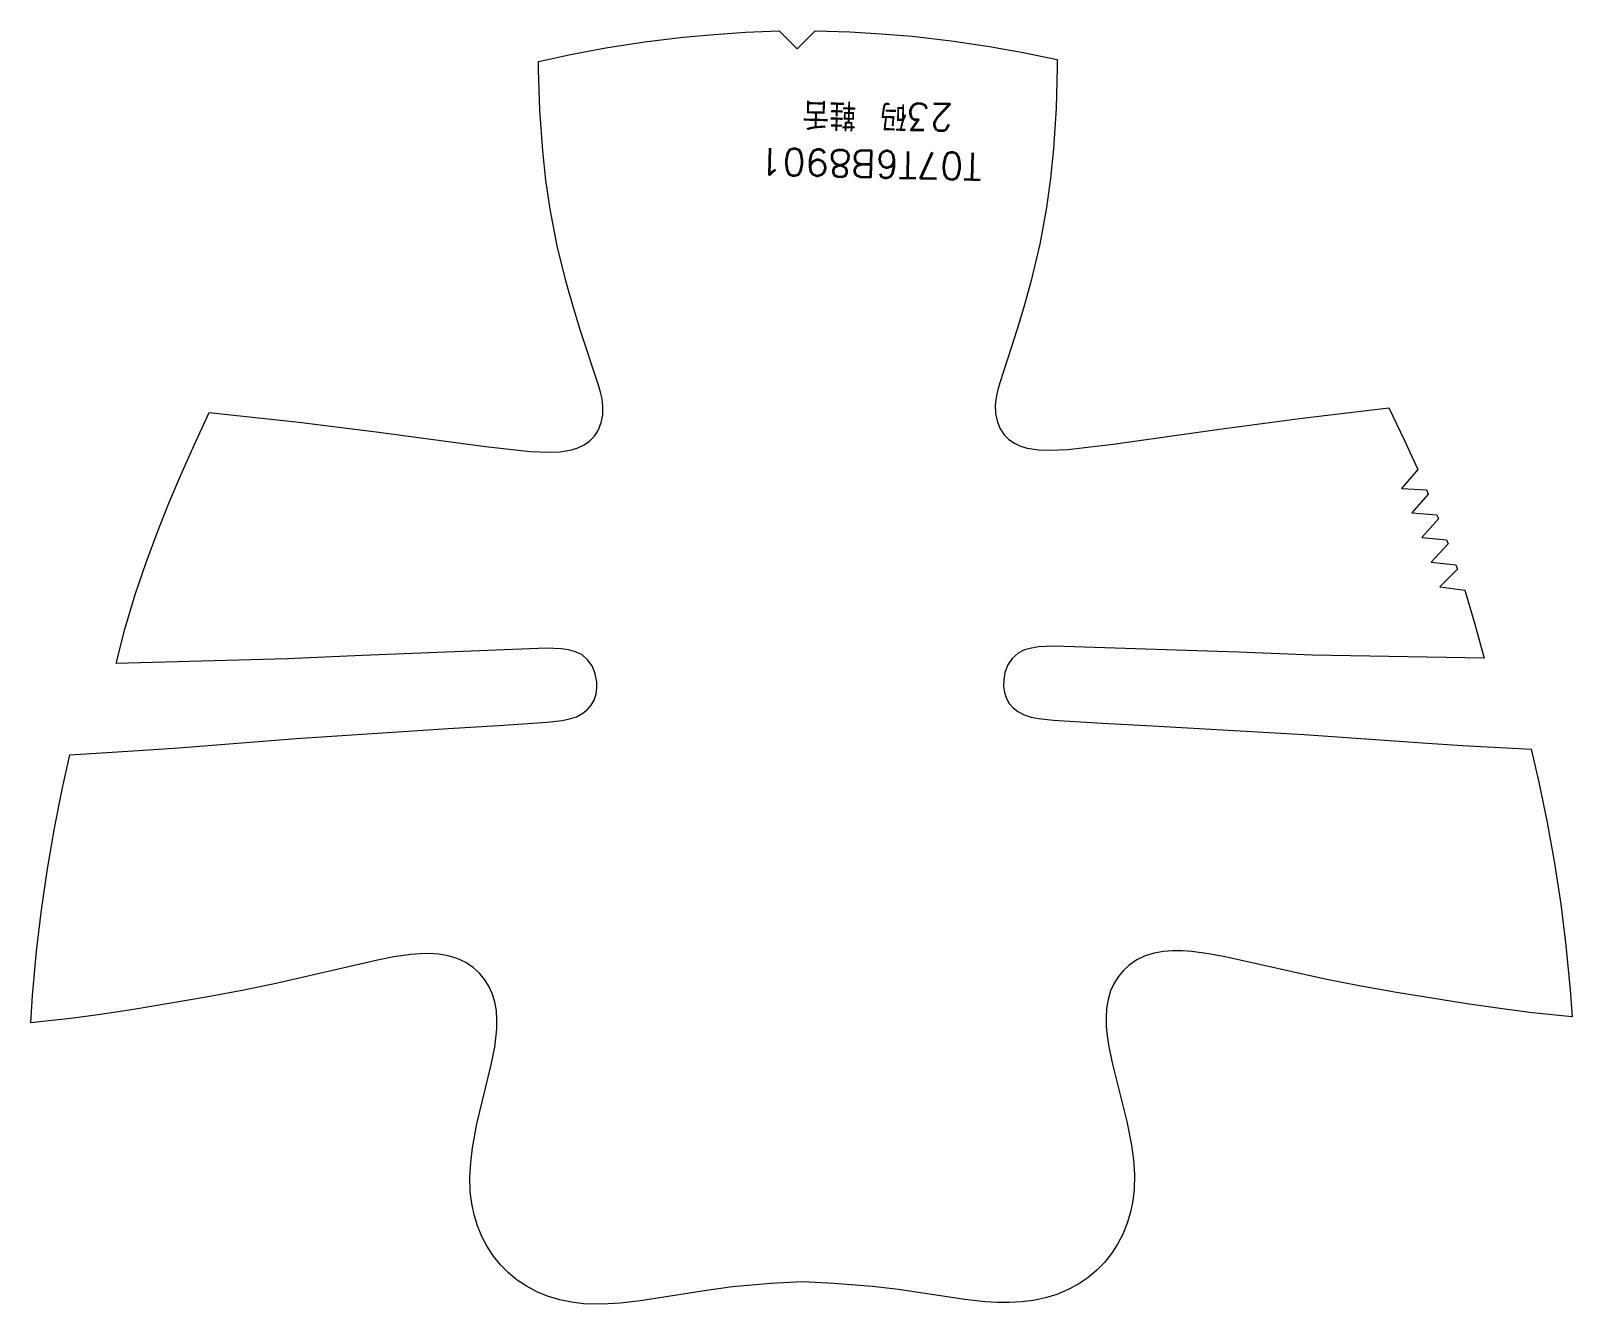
# Model space of a CAD drawing. Header units: inches. Extents: x 30 to 208, y -487 to 1000.
# Drawn here: x 30 to 202.3, y 317.7 to 460 of the extents above; entities that cross this region are included whole.
import ezdxf
from ezdxf.enums import TextEntityAlignment as Align

# ---------------------------------------------------------------- set-up
doc = ezdxf.new("R2010")
doc.units = ezdxf.units.IN
doc.header["$MEASUREMENT"] = 0
doc.layers.get('0').update_dxf_attribs({"lineweight": 0})
doc.styles.get("Standard").update_dxf_attribs({"font": 'txt.shx', "bigfont": 'hztxt.shx'})

msp = doc.modelspace()

# ---------------------------------------------------------------- texts
at = {"color": 6}
for s, p in [('23码 鞋舌', (124.65, 450.51)), ('T07T6B8901 ', (122.52, 445.16))]:
    msp.add_text(s, height=3, rotation=178.6264, dxfattribs=at).set_placement(p, align=Align.MIDDLE_CENTER)

# ---------------------------------------------------------------- linework, layer by layer
at = {"color": 0}
msp.add_lwpolyline([(202.25, 349.82), (197.82, 350.29), (194.72, 350.67), (190.76, 351.23), (182.62, 352.54), (178.44, 353.29), (174.65, 354.05), (163.47, 356.53), (161.62, 356.87), (159.75, 357.12), (158.69, 357.21), (157.64, 357.22), (156.58, 357.15), (155.55, 356.96), (154.54, 356.64), (153.6, 356.19), (152.73, 355.59), (152.08, 354.98), (151.52, 354.29), (151.05, 353.53), (150.68, 352.72), (150.39, 351.75), (150.22, 350.76), (150.16, 349.76), (150.19, 348.74), (150.29, 347.72), (150.44, 346.71), (150.84, 344.71), (152.49, 338.14), (153, 335.48), (153.22, 333.84), (153.33, 332.2), (153.29, 330.55), (153.15, 329.26), (152.89, 327.99), (152.52, 326.76), (152.04, 325.56), (151.45, 324.43), (150.76, 323.37), (149.98, 322.38), (149.09, 321.48), (148.12, 320.66), (147.03, 319.93), (145.87, 319.31), (144.65, 318.8), (143.39, 318.42), (142.06, 318.14), (140.72, 317.97), (139.36, 317.9), (138, 317.92), (136.64, 317.99), (134.38, 318.23), (126.97, 319.35), (124.06, 319.71), (119.77, 320.05), (116.25, 320.21), (112.72, 320.02), (108.43, 319.65), (105.52, 319.27), (98.13, 318.09), (95.87, 317.84), (94.51, 317.75), (93.15, 317.73), (91.79, 317.78), (90.44, 317.94), (89.11, 318.21), (87.85, 318.58), (86.63, 319.08), (85.47, 319.69), (84.37, 320.42), (83.39, 321.22), (82.5, 322.12), (81.7, 323.1), (81.01, 324.16), (80.41, 325.28), (79.92, 326.48), (79.54, 327.71), (79.28, 328.98), (79.12, 330.26), (79.07, 331.91), (79.17, 333.56), (79.37, 335.2), (79.86, 337.86), (81.46, 344.45), (81.85, 346.44), (81.99, 347.46), (82.08, 348.48), (82.1, 349.49), (82.04, 350.5), (81.86, 351.49), (81.56, 352.45), (81.19, 353.26), (80.71, 354.02), (80.14, 354.7), (79.49, 355.31), (78.62, 355.9), (77.67, 356.35), (76.66, 356.66), (75.62, 356.83), (74.57, 356.9), (73.51, 356.88), (72.46, 356.79), (70.59, 356.52), (68.75, 356.16), (57.58, 353.59), (53.8, 352.81), (49.62, 352.03), (41.49, 350.66), (37.53, 350.07), (34.44, 349.66), (30.01, 349.15), (30.2, 352.2), (30.65, 357.16), (31.2, 361.77), (31.87, 366.36), (32.65, 370.9), (33.54, 375.41), (34.37, 379.11), (42.03, 379.58), (46.51, 379.9), (59.71, 380.92), (76.65, 382.04), (82.28, 382.38), (87.71, 382.77), (89.4, 382.96), (90.21, 383.12), (90.99, 383.37), (91.71, 383.75), (92.22, 384.16), (92.64, 384.66), (92.96, 385.23), (93.17, 385.89), (93.26, 386.58), (93.25, 387.27), (93.09, 388.15), (92.77, 388.97), (92.27, 389.69), (91.61, 390.27), (90.89, 390.63), (90.1, 390.84), (89.29, 390.96), (87.65, 391.02), (67.03, 390.21), (58.71, 389.82), (39.56, 389.31), (40.53, 393.13), (41.69, 397.02), (42.89, 400.58), (44.2, 404.1), (45.43, 407.21), (46.73, 410.28), (48.25, 413.71), (49.96, 417.36), (59.97, 416.27), (68.89, 415.15), (80.82, 413.55), (85.86, 413), (87.89, 412.91), (89.17, 412.96), (90.42, 413.17), (91.15, 413.41), (91.83, 413.74), (92.45, 414.17), (92.99, 414.71), (93.45, 415.43), (93.76, 416.24), (93.92, 417.09), (93.94, 417.99), (93.84, 418.88), (93.65, 419.76), (93.39, 420.63), (91.45, 426.47), (90.61, 429.19), (89.83, 431.92), (88.84, 435.97), (88.05, 440.07), (87.58, 443.33), (87.23, 446.61), (86.9, 451.13), (86.75, 455.66), (86.75, 456.57), (90.52, 457.39), (94.27, 458.09), (98.58, 458.76), (102.91, 459.29), (106.39, 459.61), (109.87, 459.84), (113.65, 459.99), (115.66, 457.99), (117.65, 460), (121.54, 459.88), (125.03, 459.68), (128.5, 459.39), (132.84, 458.89), (137.15, 458.25), (140.91, 457.58), (144.69, 456.8), (144.7, 455.89), (144.58, 451.35), (144.28, 446.83), (143.96, 443.55), (143.52, 440.28), (142.76, 436.18), (141.8, 432.12), (141.04, 429.38), (140.22, 426.66), (138.32, 420.8), (138.08, 419.93), (137.89, 419.05), (137.79, 418.16), (137.82, 417.26), (137.99, 416.41), (138.3, 415.6), (138.78, 414.88), (139.31, 414.35), (139.93, 413.92), (140.62, 413.6), (141.35, 413.37), (142.6, 413.17), (143.88, 413.13), (145.91, 413.23), (150.95, 413.82), (162.86, 415.51), (171.78, 416.7), (181.78, 417.87), (183.52, 414.24), (184.99, 410.99), (183.19, 408.86), (185.98, 408.7), (186.17, 408.24), (184.34, 406.13), (187.13, 405.93), (187.31, 405.47), (185.44, 403.39), (188.22, 403.14), (188.4, 402.67), (186.49, 400.63), (189.26, 400.32), (189.43, 399.85), (187.47, 397.86), (190.24, 397.49), (191.39, 393.71), (192.4, 389.9), (173.24, 390.26), (164.92, 390.59), (144.29, 391.24), (142.66, 391.16), (141.84, 391.04), (141.06, 390.82), (140.34, 390.45), (139.68, 389.88), (139.19, 389.15), (138.87, 388.32), (138.73, 387.45), (138.72, 386.75), (138.81, 386.07), (139.03, 385.41), (139.35, 384.84), (139.78, 384.35), (140.29, 383.94), (141.01, 383.56), (141.79, 383.32), (142.6, 383.16), (144.3, 382.99), (149.73, 382.64), (155.37, 382.35), (172.31, 381.36), (185.52, 380.44), (190, 380.15), (197.66, 379.74), (198.52, 376.05), (199.45, 371.54), (200.27, 367.01), (200.97, 362.42), (201.55, 357.82), (202.04, 352.86), (202.25, 349.82)], close=True, dxfattribs=at)

msp.set_redraw_order([(e.dxf.handle, doc.entitydb.next_handle()) for e in msp.query("TEXT MTEXT ATTDEF DIMENSION ARC_DIMENSION")])  # texts and dimensions are drawn at this point

doc.saveas('drawing.dxf')
